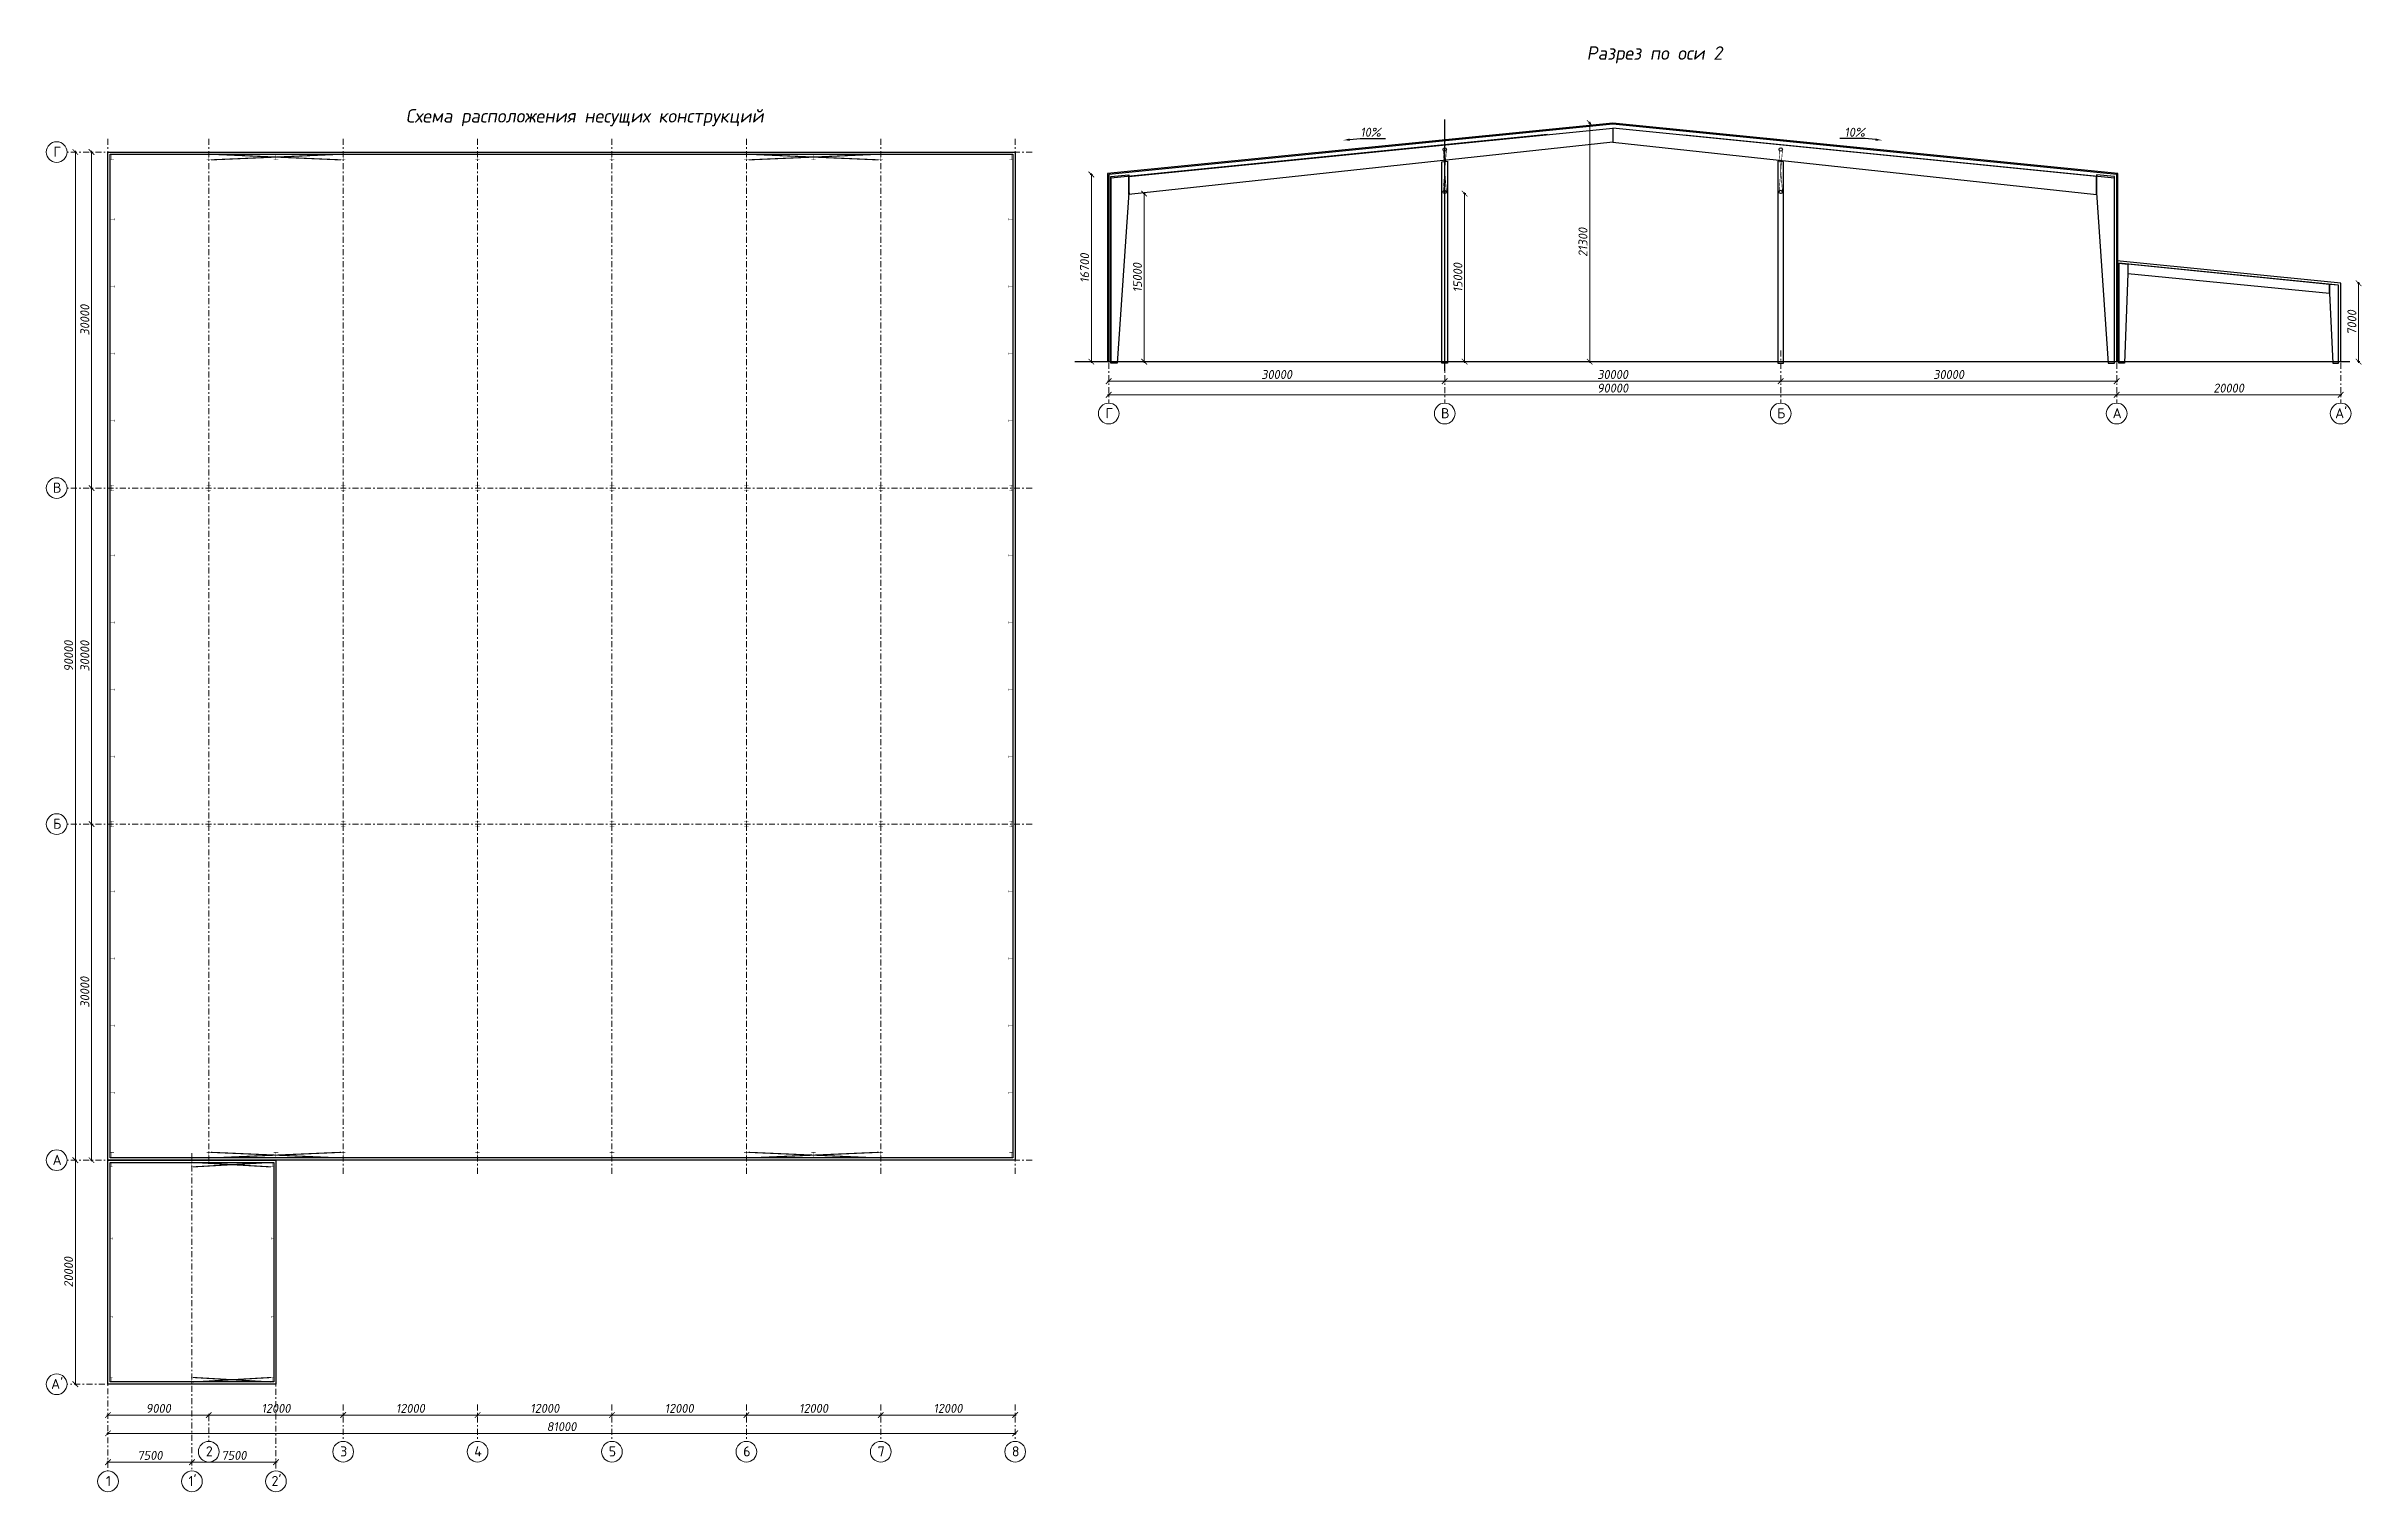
# Model space of a CAD drawing. Header units: millimetres. Extents: x -2648 to 2168491, y -277796 to 297800.
# Drawn here: x 626810 to 833546, y -54794 to 74238 of the extents above; entities that cross this region are included whole.
import ezdxf
from ezdxf import colors
from ezdxf.entities.mleader import LeaderData, LeaderLine
from ezdxf.enums import TextEntityAlignment as Align
from ezdxf.math import Vec2, Vec3

# ---------------------------------------------------------------- set-up
doc = ezdxf.new("R2010")
doc.units = ezdxf.units.MM
doc.linetypes.add('Штрихштриховая', pattern=[1093.611073, 529.166651, -211.666656, 141.111112, -211.666656])
doc.layers.get('0').update_dxf_attribs({"lineweight": 0})
doc.layers.get('Defpoints').update_dxf_attribs({"color": 252})
doc.layers.add('Axes', color=1, linetype='Continuous')
doc.layers.add('Text', color=7, linetype='Continuous')
for name, color, linetype, lineweight in [('Bracing', 6, 'Continuous', 0), ('Dimension', 162, 'Continuous', 25), ('я_12', 1, 'Continuous', 20)]:
    doc.layers.add(name, color=color, linetype=linetype, lineweight=lineweight)
doc.styles.add('Лена', font='isocpeur.ttf', dxfattribs={"oblique": 10})
doc.dimstyles.new('S-100', dxfattribs={"dimscale": 100, "dimtxt": 1, "dimasz": 1.5, "dimexe": 1, "dimexo": 1, "dimgap": 1, "dimtad": 1, "dimdec": 0, "dimzin": 0, "dimdsep": 46, "dimtxsty": 'Лена', "dimblk": 'ARCHTICK', "dimcen": 2, "dimdle": 1, "dimclrd": 256, "dimclre": 256, "dimclrt": 256, "dimadec": 0, "dimazin": 0, "dimtfac": 1, "dimtdec": 0, "dimtmove": 1, "dimatfit": 2, "dimfxl": 1, "dimtolj": 1, "dimtzin": 0, "dimlwd": 20, "dimlwe": 20, "dimarcsym": 0})

msp = doc.modelspace()

# ---------------------------------------------------------------- texts
at = {"layer": 'Axes', "style": 'Лена'}
for s, p in [('Г', (627778.8, 64381.1)), ('Г', (721713.5, 41036)), ('В', (751713.5, 41036)), ('Б', (781713.5, 41036)), ('А', (811713.5, 41036)), ("А'", (831713.5, 41036)), ('В', (627778.8, 34381.1)), ('Б', (627778.8, 4381.1)), ('А', (627778.8, -25618.9)), ("А'", (627778.8, -45618.9)), ('2', (641361.8, -51644.2)), ('3', (653361.8, -51644.2)), ('4', (665361.8, -51644.2)), ('5', (677361.8, -51644.2)), ('6', (689361.8, -51644.2)), ('7', (701361.8, -51644.2)), ('8', (713361.8, -51644.2)), ('1', (632361.8, -54289.7)), ("1'", (639861.8, -54289.7)), ("2'", (647361.8, -54289.7))]:
    msp.add_text(s, height=900, dxfattribs=at).set_placement(p, align=Align.CENTER)
at = {"layer": 'Text', "char_height": 1200, "attachment_point": 5, "style": 'Лена'}
for s, insert in [('Разрез по оси 2', (770406.7, 73474)), ('Схема расположения несущих конструкций', (674890.4, 67866.5))]:
    msp.add_mtext(s, dxfattribs=dict(at, insert=insert))

# ---------------------------------------------------------------- blocks, each defined once
blk = doc.blocks.new('_ArchTick')
at = {"color": 0, "linetype": 'ByBlock', "const_width": 0.15}
blk.add_lwpolyline([(-0.5, -0.5), (0.5, 0.5)], dxfattribs=at)
blk = doc.blocks.new('*D322')
at = {"layer": 'Defpoints', "color": 0, "lineweight": -2, "ltscale": 100, "transparency": 16777216}
for p in [(632317, -49412), (641317, -47956), (641317, -49412)]:
    blk.add_point(p, dxfattribs=at)
at = {"layer": 'Dimension', "lineweight": 20, "ltscale": 100, "transparency": 16777216}
for p, q in [((632217, -47956), (641417, -47956)), ((632317, -48056), (632317, -47856)), ((641317, -48056), (641317, -47856))]:
    blk.add_line(p, q, dxfattribs=at)
at = {"layer": 'Dimension', "lineweight": 20, "ltscale": 100, "transparency": 16777216, "xscale": 500, "yscale": 500, "zscale": 500, "rotation": 180}
blk.add_blockref('_ArchTick', (632317, -47956), dxfattribs=at)
at = {"layer": 'Dimension', "lineweight": 20, "ltscale": 100, "transparency": 16777216, "xscale": 500, "yscale": 500, "zscale": 500}
blk.add_blockref('_ArchTick', (641317, -47956), dxfattribs=at)
at = {"layer": 'Dimension', "lineweight": -2, "ltscale": 100, "transparency": 16777216, "insert": (636817, -47356), "char_height": 800, "attachment_point": 5, "style": 'Лена'}
blk.add_mtext('\\A1;9000', dxfattribs=at)
blk = doc.blocks.new('*D323')
at = {"layer": 'Defpoints', "color": 0, "lineweight": -2, "ltscale": 100, "transparency": 16777216}
for p in [(628658, 4800), (629467, -25200), (630849, -25200)]:
    blk.add_point(p, dxfattribs=at)
at = {"layer": 'Dimension', "lineweight": 20, "ltscale": 100, "transparency": 16777216}
for p, q in [((630749, 4800), (630949, 4800)), ((630849, 4900), (630849, -25300)), ((630749, -25200), (630949, -25200))]:
    blk.add_line(p, q, dxfattribs=at)
at = {"layer": 'Dimension', "lineweight": 20, "ltscale": 100, "transparency": 16777216, "xscale": 500, "yscale": 500, "zscale": 500}
for p, rotation in [((630849, 4800), 90), ((630849, -25200), 270)]:
    blk.add_blockref('_ArchTick', p, dxfattribs=dict(at, rotation=rotation))
at = {"layer": 'Dimension', "lineweight": -2, "ltscale": 100, "transparency": 16777216, "insert": (630249, -10200), "char_height": 800, "attachment_point": 5, "rotation": 90, "style": 'Лена'}
blk.add_mtext('\\A1;30000', dxfattribs=at)
blk = doc.blocks.new('*D324')
at = {"layer": 'Defpoints', "color": 0, "lineweight": -2, "ltscale": 100, "transparency": 16777216}
for p in [(632317, -49271), (713317, -49587), (713317, -50301)]:
    blk.add_point(p, dxfattribs=at)
at = {"layer": 'Dimension', "lineweight": 20, "ltscale": 100, "transparency": 16777216}
for p, q in [((632217, -49587), (713417, -49587)), ((632317, -49487), (632317, -49687)), ((713317, -49687), (713317, -49487))]:
    blk.add_line(p, q, dxfattribs=at)
at = {"layer": 'Dimension', "lineweight": 20, "ltscale": 100, "transparency": 16777216, "xscale": 500, "yscale": 500, "zscale": 500, "rotation": 180}
blk.add_blockref('_ArchTick', (632317, -49587), dxfattribs=at)
at = {"layer": 'Dimension', "lineweight": 20, "ltscale": 100, "transparency": 16777216, "xscale": 500, "yscale": 500, "zscale": 500}
blk.add_blockref('_ArchTick', (713317, -49587), dxfattribs=at)
at = {"layer": 'Dimension', "lineweight": -2, "ltscale": 100, "transparency": 16777216, "insert": (672817, -48987), "char_height": 800, "attachment_point": 5, "style": 'Лена'}
blk.add_mtext('\\A1;81000', dxfattribs=at)
blk = doc.blocks.new('*D325')
at = {"layer": 'Defpoints', "color": 0, "lineweight": -2, "ltscale": 100, "transparency": 16777216}
for p in [(628658, 64800), (629404, -25200), (629532, -25200)]:
    blk.add_point(p, dxfattribs=at)
at = {"layer": 'Dimension', "lineweight": 20, "ltscale": 100, "transparency": 16777216}
for p, q in [((629304, 64800), (629504, 64800)), ((629404, 64900), (629404, -25300)), ((629432, -25200), (629304, -25200))]:
    blk.add_line(p, q, dxfattribs=at)
at = {"layer": 'Dimension', "lineweight": 20, "ltscale": 100, "transparency": 16777216, "xscale": 500, "yscale": 500, "zscale": 500}
for p, rotation in [((629404, 64800), 90), ((629404, -25200), 270)]:
    blk.add_blockref('_ArchTick', p, dxfattribs=dict(at, rotation=rotation))
at = {"layer": 'Dimension', "lineweight": -2, "ltscale": 100, "transparency": 16777216, "insert": (628804, 19800), "char_height": 800, "attachment_point": 5, "rotation": 90, "style": 'Лена'}
blk.add_mtext('\\A1;90000', dxfattribs=at)
blk = doc.blocks.new('*D326')
at = {"layer": 'Defpoints', "color": 0, "lineweight": -2, "ltscale": 100, "transparency": 16777216}
for p in [(641317, -49412), (653317, -47956), (653317, -49412)]:
    blk.add_point(p, dxfattribs=at)
at = {"layer": 'Dimension', "lineweight": 20, "ltscale": 100, "transparency": 16777216}
for p, q in [((641217, -47956), (653417, -47956)), ((641317, -48056), (641317, -47856)), ((653317, -48056), (653317, -47856))]:
    blk.add_line(p, q, dxfattribs=at)
at = {"layer": 'Dimension', "lineweight": 20, "ltscale": 100, "transparency": 16777216, "xscale": 500, "yscale": 500, "zscale": 500, "rotation": 180}
blk.add_blockref('_ArchTick', (641317, -47956), dxfattribs=at)
at = {"layer": 'Dimension', "lineweight": 20, "ltscale": 100, "transparency": 16777216, "xscale": 500, "yscale": 500, "zscale": 500}
blk.add_blockref('_ArchTick', (653317, -47956), dxfattribs=at)
at = {"layer": 'Dimension', "lineweight": -2, "ltscale": 100, "transparency": 16777216, "insert": (647317, -47356), "char_height": 800, "attachment_point": 5, "style": 'Лена'}
blk.add_mtext('\\A1;12000', dxfattribs=at)
blk = doc.blocks.new('*D327')
at = {"layer": 'Defpoints', "color": 0, "lineweight": -2, "ltscale": 100, "transparency": 16777216}
for p in [(653317, -49412), (665317, -47956), (665317, -49412)]:
    blk.add_point(p, dxfattribs=at)
at = {"layer": 'Dimension', "lineweight": 20, "ltscale": 100, "transparency": 16777216}
for p, q in [((653217, -47956), (665417, -47956)), ((653317, -48056), (653317, -47856)), ((665317, -48056), (665317, -47856))]:
    blk.add_line(p, q, dxfattribs=at)
at = {"layer": 'Dimension', "lineweight": 20, "ltscale": 100, "transparency": 16777216, "xscale": 500, "yscale": 500, "zscale": 500, "rotation": 180}
blk.add_blockref('_ArchTick', (653317, -47956), dxfattribs=at)
at = {"layer": 'Dimension', "lineweight": 20, "ltscale": 100, "transparency": 16777216, "xscale": 500, "yscale": 500, "zscale": 500}
blk.add_blockref('_ArchTick', (665317, -47956), dxfattribs=at)
at = {"layer": 'Dimension', "lineweight": -2, "ltscale": 100, "transparency": 16777216, "insert": (659317, -47356), "char_height": 800, "attachment_point": 5, "style": 'Лена'}
blk.add_mtext('\\A1;12000', dxfattribs=at)
blk = doc.blocks.new('*D328')
at = {"layer": 'Defpoints', "color": 0, "lineweight": -2, "ltscale": 100, "transparency": 16777216}
for p in [(665317, -49412), (677317, -47956), (677317, -49412)]:
    blk.add_point(p, dxfattribs=at)
at = {"layer": 'Dimension', "lineweight": 20, "ltscale": 100, "transparency": 16777216}
for p, q in [((665217, -47956), (677417, -47956)), ((665317, -48056), (665317, -47856)), ((677317, -48056), (677317, -47856))]:
    blk.add_line(p, q, dxfattribs=at)
at = {"layer": 'Dimension', "lineweight": 20, "ltscale": 100, "transparency": 16777216, "xscale": 500, "yscale": 500, "zscale": 500, "rotation": 180}
blk.add_blockref('_ArchTick', (665317, -47956), dxfattribs=at)
at = {"layer": 'Dimension', "lineweight": 20, "ltscale": 100, "transparency": 16777216, "xscale": 500, "yscale": 500, "zscale": 500}
blk.add_blockref('_ArchTick', (677317, -47956), dxfattribs=at)
at = {"layer": 'Dimension', "lineweight": -2, "ltscale": 100, "transparency": 16777216, "insert": (671317, -47356), "char_height": 800, "attachment_point": 5, "style": 'Лена'}
blk.add_mtext('\\A1;12000', dxfattribs=at)
blk = doc.blocks.new('*D329')
at = {"layer": 'Defpoints', "color": 0, "lineweight": -2, "ltscale": 100, "transparency": 16777216}
for p in [(677317, -49412), (689317, -47956), (689317, -49412)]:
    blk.add_point(p, dxfattribs=at)
at = {"layer": 'Dimension', "lineweight": 20, "ltscale": 100, "transparency": 16777216}
for p, q in [((677217, -47956), (689417, -47956)), ((677317, -48056), (677317, -47856)), ((689317, -48056), (689317, -47856))]:
    blk.add_line(p, q, dxfattribs=at)
at = {"layer": 'Dimension', "lineweight": 20, "ltscale": 100, "transparency": 16777216, "xscale": 500, "yscale": 500, "zscale": 500, "rotation": 180}
blk.add_blockref('_ArchTick', (677317, -47956), dxfattribs=at)
at = {"layer": 'Dimension', "lineweight": 20, "ltscale": 100, "transparency": 16777216, "xscale": 500, "yscale": 500, "zscale": 500}
blk.add_blockref('_ArchTick', (689317, -47956), dxfattribs=at)
at = {"layer": 'Dimension', "lineweight": -2, "ltscale": 100, "transparency": 16777216, "insert": (683317, -47356), "char_height": 800, "attachment_point": 5, "style": 'Лена'}
blk.add_mtext('\\A1;12000', dxfattribs=at)
blk = doc.blocks.new('*D330')
at = {"layer": 'Defpoints', "color": 0, "lineweight": -2, "ltscale": 100, "transparency": 16777216}
for p in [(689317, -49412), (701317, -47956), (701317, -49412)]:
    blk.add_point(p, dxfattribs=at)
at = {"layer": 'Dimension', "lineweight": 20, "ltscale": 100, "transparency": 16777216}
for p, q in [((689217, -47956), (701417, -47956)), ((689317, -48056), (689317, -47856)), ((701317, -48056), (701317, -47856))]:
    blk.add_line(p, q, dxfattribs=at)
at = {"layer": 'Dimension', "lineweight": 20, "ltscale": 100, "transparency": 16777216, "xscale": 500, "yscale": 500, "zscale": 500, "rotation": 180}
blk.add_blockref('_ArchTick', (689317, -47956), dxfattribs=at)
at = {"layer": 'Dimension', "lineweight": 20, "ltscale": 100, "transparency": 16777216, "xscale": 500, "yscale": 500, "zscale": 500}
blk.add_blockref('_ArchTick', (701317, -47956), dxfattribs=at)
at = {"layer": 'Dimension', "lineweight": -2, "ltscale": 100, "transparency": 16777216, "insert": (695317, -47356), "char_height": 800, "attachment_point": 5, "style": 'Лена'}
blk.add_mtext('\\A1;12000', dxfattribs=at)
blk = doc.blocks.new('*D331')
at = {"layer": 'Defpoints', "color": 0, "lineweight": -2, "ltscale": 100, "transparency": 16777216}
for p in [(701317, -49412), (713317, -47956), (713317, -49412)]:
    blk.add_point(p, dxfattribs=at)
at = {"layer": 'Dimension', "lineweight": 20, "ltscale": 100, "transparency": 16777216}
for p, q in [((701217, -47956), (713417, -47956)), ((701317, -48056), (701317, -47856)), ((713317, -48056), (713317, -47856))]:
    blk.add_line(p, q, dxfattribs=at)
at = {"layer": 'Dimension', "lineweight": 20, "ltscale": 100, "transparency": 16777216, "xscale": 500, "yscale": 500, "zscale": 500, "rotation": 180}
blk.add_blockref('_ArchTick', (701317, -47956), dxfattribs=at)
at = {"layer": 'Dimension', "lineweight": 20, "ltscale": 100, "transparency": 16777216, "xscale": 500, "yscale": 500, "zscale": 500}
blk.add_blockref('_ArchTick', (713317, -47956), dxfattribs=at)
at = {"layer": 'Dimension', "lineweight": -2, "ltscale": 100, "transparency": 16777216, "insert": (707317, -47356), "char_height": 800, "attachment_point": 5, "style": 'Лена'}
blk.add_mtext('\\A1;12000', dxfattribs=at)
blk = doc.blocks.new('*D332')
at = {"layer": 'Defpoints', "color": 0, "lineweight": -2, "ltscale": 100, "transparency": 16777216}
for p in [(628658, 34800), (629467, 4800), (630849, 4800)]:
    blk.add_point(p, dxfattribs=at)
at = {"layer": 'Dimension', "lineweight": 20, "ltscale": 100, "transparency": 16777216}
for p, q in [((630749, 34800), (630949, 34800)), ((630849, 34900), (630849, 4700)), ((630749, 4800), (630949, 4800))]:
    blk.add_line(p, q, dxfattribs=at)
at = {"layer": 'Dimension', "lineweight": 20, "ltscale": 100, "transparency": 16777216, "xscale": 500, "yscale": 500, "zscale": 500}
for p, rotation in [((630849, 34800), 90), ((630849, 4800), 270)]:
    blk.add_blockref('_ArchTick', p, dxfattribs=dict(at, rotation=rotation))
at = {"layer": 'Dimension', "lineweight": -2, "ltscale": 100, "transparency": 16777216, "insert": (630249, 19800), "char_height": 800, "attachment_point": 5, "rotation": 90, "style": 'Лена'}
blk.add_mtext('\\A1;30000', dxfattribs=at)
blk = doc.blocks.new('*D333')
at = {"layer": 'Defpoints', "color": 0, "lineweight": -2, "ltscale": 100, "transparency": 16777216}
for p in [(628658, 64800), (629467, 34800), (630849, 34800)]:
    blk.add_point(p, dxfattribs=at)
at = {"layer": 'Dimension', "lineweight": 20, "ltscale": 100, "transparency": 16777216}
for p, q in [((630749, 64800), (630949, 64800)), ((630849, 64900), (630849, 34700)), ((630749, 34800), (630949, 34800))]:
    blk.add_line(p, q, dxfattribs=at)
at = {"layer": 'Dimension', "lineweight": 20, "ltscale": 100, "transparency": 16777216, "xscale": 500, "yscale": 500, "zscale": 500}
for p, rotation in [((630849, 64800), 90), ((630849, 34800), 270)]:
    blk.add_blockref('_ArchTick', p, dxfattribs=dict(at, rotation=rotation))
at = {"layer": 'Dimension', "lineweight": -2, "ltscale": 100, "transparency": 16777216, "insert": (630249, 49800), "char_height": 800, "attachment_point": 5, "rotation": 90, "style": 'Лена'}
blk.add_mtext('\\A1;30000', dxfattribs=at)
blk = doc.blocks.new('*D338')
at = {"layer": 'Defpoints', "color": 0, "lineweight": -2, "ltscale": 100, "transparency": 16777216}
for p in [(632317, -52946), (639817, -52154), (639817, -52946)]:
    blk.add_point(p, dxfattribs=at)
at = {"layer": 'Dimension', "lineweight": 20, "ltscale": 100, "transparency": 16777216}
for p, q in [((632217, -52154), (639917, -52154)), ((632317, -52254), (632317, -52054)), ((639817, -52254), (639817, -52054))]:
    blk.add_line(p, q, dxfattribs=at)
at = {"layer": 'Dimension', "lineweight": 20, "ltscale": 100, "transparency": 16777216, "xscale": 500, "yscale": 500, "zscale": 500, "rotation": 180}
blk.add_blockref('_ArchTick', (632317, -52154), dxfattribs=at)
at = {"layer": 'Dimension', "lineweight": 20, "ltscale": 100, "transparency": 16777216, "xscale": 500, "yscale": 500, "zscale": 500}
blk.add_blockref('_ArchTick', (639817, -52154), dxfattribs=at)
at = {"layer": 'Dimension', "lineweight": -2, "ltscale": 100, "transparency": 16777216, "insert": (636067, -51554), "char_height": 800, "attachment_point": 5, "style": 'Лена'}
blk.add_mtext('\\A1;7500', dxfattribs=at)
blk = doc.blocks.new('*D339')
at = {"layer": 'Defpoints', "color": 0, "lineweight": -2, "ltscale": 100, "transparency": 16777216}
for p in [(639817, -52946), (647317, -52154), (647317, -52946)]:
    blk.add_point(p, dxfattribs=at)
at = {"layer": 'Dimension', "lineweight": 20, "ltscale": 100, "transparency": 16777216}
for p, q in [((639717, -52154), (647417, -52154)), ((639817, -52254), (639817, -52054)), ((647317, -52254), (647317, -52054))]:
    blk.add_line(p, q, dxfattribs=at)
at = {"layer": 'Dimension', "lineweight": 20, "ltscale": 100, "transparency": 16777216, "xscale": 500, "yscale": 500, "zscale": 500, "rotation": 180}
blk.add_blockref('_ArchTick', (639817, -52154), dxfattribs=at)
at = {"layer": 'Dimension', "lineweight": 20, "ltscale": 100, "transparency": 16777216, "xscale": 500, "yscale": 500, "zscale": 500}
blk.add_blockref('_ArchTick', (647317, -52154), dxfattribs=at)
at = {"layer": 'Dimension', "lineweight": -2, "ltscale": 100, "transparency": 16777216, "insert": (643567, -51554), "char_height": 800, "attachment_point": 5, "style": 'Лена'}
blk.add_mtext('\\A1;7500', dxfattribs=at)
blk = doc.blocks.new('*D340')
at = {"layer": 'Defpoints', "color": 0, "lineweight": -2, "ltscale": 100, "transparency": 16777216}
for p in [(628658, -25200), (629404, -25200), (628658, -45200)]:
    blk.add_point(p, dxfattribs=at)
at = {"layer": 'Dimension', "lineweight": 20, "ltscale": 100, "transparency": 16777216}
for p, q in [((629304, -25200), (629504, -25200)), ((629404, -45300), (629404, -25100)), ((629304, -45200), (629504, -45200))]:
    blk.add_line(p, q, dxfattribs=at)
at = {"layer": 'Dimension', "lineweight": 20, "ltscale": 100, "transparency": 16777216, "xscale": 500, "yscale": 500, "zscale": 500}
for p, rotation in [((629404, -25200), 90), ((629404, -45200), 270)]:
    blk.add_blockref('_ArchTick', p, dxfattribs=dict(at, rotation=rotation))
at = {"layer": 'Dimension', "lineweight": -2, "ltscale": 100, "transparency": 16777216, "insert": (628804, -35200), "char_height": 800, "attachment_point": 5, "rotation": 90, "style": 'Лена'}
blk.add_mtext('\\A1;20000', dxfattribs=at)
blk = doc.blocks.new('*D334')
at = {"layer": 'Defpoints', "color": 0, "lineweight": -2, "ltscale": 100, "transparency": 16777216}
for p in [(811669, 44341), (781669, 42379), (811669, 42379)]:
    blk.add_point(p, dxfattribs=at)
at = {"layer": 'Dimension', "lineweight": 20, "ltscale": 100, "transparency": 16777216}
for p, q in [((781569, 44341), (811769, 44341)), ((781669, 44241), (781669, 44441)), ((811669, 44241), (811669, 44441))]:
    blk.add_line(p, q, dxfattribs=at)
at = {"layer": 'Dimension', "lineweight": 20, "ltscale": 100, "transparency": 16777216, "xscale": 500, "yscale": 500, "zscale": 500, "rotation": 180}
blk.add_blockref('_ArchTick', (781669, 44341), dxfattribs=at)
at = {"layer": 'Dimension', "lineweight": 20, "ltscale": 100, "transparency": 16777216, "xscale": 500, "yscale": 500, "zscale": 500}
blk.add_blockref('_ArchTick', (811669, 44341), dxfattribs=at)
at = {"layer": 'Dimension', "lineweight": -2, "ltscale": 100, "transparency": 16777216, "insert": (796669, 44941), "char_height": 800, "attachment_point": 5, "style": 'Лена'}
blk.add_mtext('\\A1;30000', dxfattribs=at)
blk = doc.blocks.new('*D335')
at = {"layer": 'Defpoints', "color": 0, "lineweight": -2, "ltscale": 100, "transparency": 16777216}
for p in [(721669, 42379), (811669, 43125), (811669, 42379)]:
    blk.add_point(p, dxfattribs=at)
at = {"layer": 'Dimension', "lineweight": 20, "ltscale": 100, "transparency": 16777216}
for p, q in [((721569, 43125), (811769, 43125)), ((721669, 43025), (721669, 43225)), ((811669, 43025), (811669, 43225))]:
    blk.add_line(p, q, dxfattribs=at)
at = {"layer": 'Dimension', "lineweight": 20, "ltscale": 100, "transparency": 16777216, "xscale": 500, "yscale": 500, "zscale": 500, "rotation": 180}
blk.add_blockref('_ArchTick', (721669, 43125), dxfattribs=at)
at = {"layer": 'Dimension', "lineweight": 20, "ltscale": 100, "transparency": 16777216, "xscale": 500, "yscale": 500, "zscale": 500}
blk.add_blockref('_ArchTick', (811669, 43125), dxfattribs=at)
at = {"layer": 'Dimension', "lineweight": -2, "ltscale": 100, "transparency": 16777216, "insert": (766669, 43725), "char_height": 800, "attachment_point": 5, "style": 'Лена'}
blk.add_mtext('\\A1;90000', dxfattribs=at)
blk = doc.blocks.new('*D336')
at = {"layer": 'Defpoints', "color": 0, "lineweight": -2, "ltscale": 100, "transparency": 16777216}
for p in [(781669, 44341), (751669, 42379), (781669, 42379)]:
    blk.add_point(p, dxfattribs=at)
at = {"layer": 'Dimension', "lineweight": 20, "ltscale": 100, "transparency": 16777216}
for p, q in [((751569, 44341), (781769, 44341)), ((751669, 44241), (751669, 44441)), ((781669, 44241), (781669, 44441))]:
    blk.add_line(p, q, dxfattribs=at)
at = {"layer": 'Dimension', "lineweight": 20, "ltscale": 100, "transparency": 16777216, "xscale": 500, "yscale": 500, "zscale": 500, "rotation": 180}
blk.add_blockref('_ArchTick', (751669, 44341), dxfattribs=at)
at = {"layer": 'Dimension', "lineweight": 20, "ltscale": 100, "transparency": 16777216, "xscale": 500, "yscale": 500, "zscale": 500}
blk.add_blockref('_ArchTick', (781669, 44341), dxfattribs=at)
at = {"layer": 'Dimension', "lineweight": -2, "ltscale": 100, "transparency": 16777216, "insert": (766669, 44941), "char_height": 800, "attachment_point": 5, "style": 'Лена'}
blk.add_mtext('\\A1;30000', dxfattribs=at)
blk = doc.blocks.new('*D337')
at = {"layer": 'Defpoints', "color": 0, "lineweight": -2, "ltscale": 100, "transparency": 16777216}
for p in [(751669, 44341), (721669, 42379), (751669, 42379)]:
    blk.add_point(p, dxfattribs=at)
at = {"layer": 'Dimension', "lineweight": 20, "ltscale": 100, "transparency": 16777216}
for p, q in [((721569, 44341), (751769, 44341)), ((721669, 44241), (721669, 44441)), ((751669, 44241), (751669, 44441))]:
    blk.add_line(p, q, dxfattribs=at)
at = {"layer": 'Dimension', "lineweight": 20, "ltscale": 100, "transparency": 16777216, "xscale": 500, "yscale": 500, "zscale": 500, "rotation": 180}
blk.add_blockref('_ArchTick', (721669, 44341), dxfattribs=at)
at = {"layer": 'Dimension', "lineweight": 20, "ltscale": 100, "transparency": 16777216, "xscale": 500, "yscale": 500, "zscale": 500}
blk.add_blockref('_ArchTick', (751669, 44341), dxfattribs=at)
at = {"layer": 'Dimension', "lineweight": -2, "ltscale": 100, "transparency": 16777216, "insert": (736669, 44941), "char_height": 800, "attachment_point": 5, "style": 'Лена'}
blk.add_mtext('\\A1;30000', dxfattribs=at)
blk = doc.blocks.new('*D341')
at = {"layer": 'Defpoints', "color": 0, "lineweight": -2, "ltscale": 100, "transparency": 16777216}
for p in [(811669, 43125), (811669, 42379), (831669, 42379)]:
    blk.add_point(p, dxfattribs=at)
at = {"layer": 'Dimension', "lineweight": 20, "ltscale": 100, "transparency": 16777216}
for p, q in [((831769, 43125), (811569, 43125)), ((811669, 43025), (811669, 43225)), ((831669, 43025), (831669, 43225))]:
    blk.add_line(p, q, dxfattribs=at)
at = {"layer": 'Dimension', "lineweight": 20, "ltscale": 100, "transparency": 16777216, "xscale": 500, "yscale": 500, "zscale": 500, "rotation": 180}
blk.add_blockref('_ArchTick', (811669, 43125), dxfattribs=at)
at = {"layer": 'Dimension', "lineweight": 20, "ltscale": 100, "transparency": 16777216, "xscale": 500, "yscale": 500, "zscale": 500}
blk.add_blockref('_ArchTick', (831669, 43125), dxfattribs=at)
at = {"layer": 'Dimension', "lineweight": -2, "ltscale": 100, "transparency": 16777216, "insert": (821669, 43725), "char_height": 800, "attachment_point": 5, "style": 'Лена'}
blk.add_mtext('\\A1;20000', dxfattribs=at)
blk = doc.blocks.new('*D342')
at = {"layer": 'Defpoints', "color": 0, "lineweight": -2, "ltscale": 100, "transparency": 16777216}
for p in [(831669, 53089), (831669, 46089), (833270, 46089)]:
    blk.add_point(p, dxfattribs=at)
at = {"layer": 'Dimension', "lineweight": 20, "ltscale": 100, "transparency": 16777216}
for p, q in [((833170, 53089), (833370, 53089)), ((833270, 53189), (833270, 45989)), ((833170, 46089), (833370, 46089))]:
    blk.add_line(p, q, dxfattribs=at)
at = {"layer": 'Dimension', "lineweight": 20, "ltscale": 100, "transparency": 16777216, "xscale": 500, "yscale": 500, "zscale": 500}
for p, rotation in [((833270, 53089), 90), ((833270, 46089), 270)]:
    blk.add_blockref('_ArchTick', p, dxfattribs=dict(at, rotation=rotation))
at = {"layer": 'Dimension', "lineweight": -2, "ltscale": 100, "transparency": 16777216, "insert": (832670, 49589), "char_height": 800, "attachment_point": 5, "rotation": 90, "style": 'Лена'}
blk.add_mtext('\\A1;7000', dxfattribs=at)
blk = doc.blocks.new('*D343')
at = {"layer": 'Defpoints', "color": 0, "lineweight": -2, "ltscale": 100, "transparency": 16777216}
for p in [(723534, 61089), (724832, 61089), (723835, 46089)]:
    blk.add_point(p, dxfattribs=at)
at = {"layer": 'Dimension', "lineweight": 20, "ltscale": 100, "transparency": 16777216}
for p, q in [((724732, 61089), (724932, 61089)), ((724832, 45989), (724832, 61189)), ((724732, 46089), (724932, 46089))]:
    blk.add_line(p, q, dxfattribs=at)
at = {"layer": 'Dimension', "lineweight": 20, "ltscale": 100, "transparency": 16777216, "xscale": 500, "yscale": 500, "zscale": 500}
for p, rotation in [((724832, 61089), 90), ((724832, 46089), 270)]:
    blk.add_blockref('_ArchTick', p, dxfattribs=dict(at, rotation=rotation))
at = {"layer": 'Dimension', "lineweight": -2, "ltscale": 100, "transparency": 16777216, "insert": (724232, 53589), "char_height": 800, "attachment_point": 5, "rotation": 90, "style": 'Лена'}
blk.add_mtext('\\A1;15000', dxfattribs=at)
blk = doc.blocks.new('*D344')
at = {"layer": 'Defpoints', "color": 0, "lineweight": -2, "ltscale": 100, "transparency": 16777216}
for p in [(751663, 61089), (753449, 61089), (753913, 46089)]:
    blk.add_point(p, dxfattribs=at)
at = {"layer": 'Dimension', "lineweight": 20, "ltscale": 100, "transparency": 16777216}
for p, q in [((753349, 61089), (753549, 61089)), ((753449, 45989), (753449, 61189)), ((753549, 46089), (753349, 46089))]:
    blk.add_line(p, q, dxfattribs=at)
at = {"layer": 'Dimension', "lineweight": 20, "ltscale": 100, "transparency": 16777216, "xscale": 500, "yscale": 500, "zscale": 500}
for p, rotation in [((753449, 61089), 90), ((753449, 46089), 270)]:
    blk.add_blockref('_ArchTick', p, dxfattribs=dict(at, rotation=rotation))
at = {"layer": 'Dimension', "lineweight": -2, "ltscale": 100, "transparency": 16777216, "insert": (752849, 53589), "char_height": 800, "attachment_point": 5, "rotation": 90, "style": 'Лена'}
blk.add_mtext('\\A1;15000', dxfattribs=at)
blk = doc.blocks.new('*D345')
at = {"layer": 'Defpoints', "color": 0, "lineweight": -2, "ltscale": 100, "transparency": 16777216}
for p in [(720121, 62789), (721669, 62789), (720172, 46089)]:
    blk.add_point(p, dxfattribs=at)
at = {"layer": 'Dimension', "lineweight": 20, "ltscale": 100, "transparency": 16777216}
for p, q in [((720221, 62789), (720021, 62789)), ((720121, 45989), (720121, 62889)), ((720121, 46089), (720021, 46089))]:
    blk.add_line(p, q, dxfattribs=at)
at = {"layer": 'Dimension', "lineweight": 20, "ltscale": 100, "transparency": 16777216, "xscale": 500, "yscale": 500, "zscale": 500}
for p, rotation in [((720121, 62789), 90), ((720121, 46089), 270)]:
    blk.add_blockref('_ArchTick', p, dxfattribs=dict(at, rotation=rotation))
at = {"layer": 'Dimension', "lineweight": -2, "ltscale": 100, "transparency": 16777216, "insert": (719521, 54439), "char_height": 800, "attachment_point": 5, "rotation": 90, "style": 'Лена'}
blk.add_mtext('\\A1;16700', dxfattribs=at)
blk = doc.blocks.new('*D346')
at = {"layer": 'Defpoints', "color": 0, "lineweight": -2, "ltscale": 100, "transparency": 16777216}
for p in [(764614, 67390), (766669, 67390), (765977, 46089)]:
    blk.add_point(p, dxfattribs=at)
at = {"layer": 'Dimension', "lineweight": 20, "ltscale": 100, "transparency": 16777216}
for p, q in [((764714, 67390), (764514, 67390)), ((764614, 45989), (764614, 67490)), ((764714, 46089), (764514, 46089))]:
    blk.add_line(p, q, dxfattribs=at)
at = {"layer": 'Dimension', "lineweight": 20, "ltscale": 100, "transparency": 16777216, "xscale": 500, "yscale": 500, "zscale": 500}
for p, rotation in [((764614, 67390), 90), ((764614, 46089), 270)]:
    blk.add_blockref('_ArchTick', p, dxfattribs=dict(at, rotation=rotation))
at = {"layer": 'Dimension', "lineweight": -2, "ltscale": 100, "transparency": 16777216, "insert": (764014, 56740), "char_height": 800, "attachment_point": 5, "rotation": 90, "style": 'Лена'}
blk.add_mtext('\\A1;21300', dxfattribs=at)

# ---------------------------------------------------------------- dimensions: what is measured, and where the dimension line sits
at = {"layer": 'Dimension', "color": 1, "lineweight": -2, "ltscale": 100}
for base, p1, p2, angle, picture, middle in [((764613.7227, 67389.7959), (765977.0527, 46089.2971), (766669.0608, 67389.7959), 90, '*D346', (764013.7227, 56739.5465)), ((629404.2, -25199.6), (628658.4, 64800.4), (629531.5, -25199.6), 90, '*D325', (628804.2, 19800.4)), ((630849, 34800.4), (628658.4, 64800.4), (629466.9, 34800.4), 90, '*D333', (630249, 49800.4)), ((720120.8, 62789.3), (720172.1, 46089.3), (721669.1, 62789.3), 90, '*D345', (719520.8, 54439.3)), ((724831.6, 61089.3), (723834.7, 46089.3), (723533.7, 61089.3), 90, '*D343', (724231.6, 53589.3)), ((753449.3, 61089.3), (753912.8, 46089.3), (751662.9, 61089.3), 90, '*D344', (752849.3, 53589.3)), ((833269.6, 46089.3), (831669.1, 53089.3), (831669.1, 46089.3), 90, '*D342', (832669.6, 49589.3)), ((751669.1, 44340.8), (721669.1, 42379.4), (751669.1, 42379.4), 180, '*D337', (736669.1, 44940.8)), ((811669.1, 43125.2), (721669.1, 42379.4), (811669.1, 42379.4), 180, '*D335', (766669.1, 43725.2)), ((781669.1, 44340.8), (751669.1, 42379.4), (781669.1, 42379.4), 180, '*D336', (766669.1, 44940.8)), ((811669.1, 44340.8), (781669.1, 42379.4), (811669.1, 42379.4), 180, '*D334', (796669.1, 44940.8)), ((811669.1, 43125.2), (831669.1, 42379.4), (811669.1, 42379.4), 180, '*D341', (821669.1, 43725.2)), ((630849, 4800.4), (628658.4, 34800.4), (629466.9, 4800.4), 90, '*D332', (630249, 19800.4)), ((630849, -25199.6), (628658.4, 4800.4), (629466.9, -25199.6), 90, '*D323', (630249, -10199.6)), ((629404.2, -25199.6), (628658.4, -45199.6), (628658.4, -25199.6), 90, '*D340', (628804.2, -35199.6))]:
    dim = msp.add_linear_dim(base=base, p1=p1, p2=p2, angle=angle, dimstyle='S-100', override={"dimtxt": 8, "dimasz": 5, "dimgap": 2, "dimtxsty": 'Лена', "dimatfit": 3, "dimfxlon": 1}, dxfattribs=at)
    dim.commit()
    dim.dimension.update_dxf_attribs({"geometry": picture, "text_midpoint": middle})
for base, p1, p2, picture, middle in [((641317.4, -47956.4), (632317.4, -49411.7), (641317.4, -49411.7), '*D322', (636817.4, -47356.4)), ((653317.4, -47956.4), (641317.4, -49411.7), (653317.4, -49411.7), '*D326', (647317.4, -47356.4)), ((665317.4, -47956.4), (653317.4, -49411.7), (665317.4, -49411.7), '*D327', (659317.4, -47356.4)), ((677317.4, -47956.4), (665317.4, -49411.7), (677317.4, -49411.7), '*D328', (671317.4, -47356.4)), ((689317.4, -47956.4), (677317.4, -49411.7), (689317.4, -49411.7), '*D329', (683317.4, -47356.4)), ((701317.4, -47956.4), (689317.4, -49411.7), (701317.4, -49411.7), '*D330', (695317.4, -47356.4)), ((713317.4, -47956.4), (701317.4, -49411.7), (713317.4, -49411.7), '*D331', (707317.4, -47356.4)), ((713317.4, -49586.6), (632317.4, -49271), (713317.4, -50300.9), '*D324', (672817.4, -48986.6)), ((639817.4, -52153.6), (632317.4, -52946.4), (639817.4, -52946.4), '*D338', (636067.4, -51553.6)), ((647317.4, -52153.6), (639817.4, -52946.4), (647317.4, -52946.4), '*D339', (643567.4, -51553.6))]:
    dim = msp.add_linear_dim(base=base, p1=p1, p2=p2, dimstyle='S-100', override={"dimtxt": 8, "dimasz": 5, "dimgap": 2, "dimtxsty": 'Лена', "dimatfit": 3, "dimfxlon": 1}, dxfattribs=at)
    dim.commit()
    dim.dimension.update_dxf_attribs({"geometry": picture, "text_midpoint": middle})

# ---------------------------------------------------------------- linework, layer by layer
at = {"lineweight": -2, "ltscale": 100}
for p, q in [((751669.1, 45260.5), (751669.1, 67711)), ((723560, 61089.3), (723507.4, 61089.3)), ((751715.5, 61089.3), (751662.9, 61089.3)), ((781715.5, 61089.3), (781662.9, 61089.3)), ((718638.6, 46089.3), (832489.8, 46089.3))]:
    msp.add_line(p, q, dxfattribs=at)
for points in [[(766669.1, 67389.8), (721569.1, 62879.8), (721569.1, 46089.3), (767617.6, 46089.3)], [(766669.1, 67289.3), (721669.1, 62789.3), (721669.1, 46089.3), (767617.6, 46089.3)], [(760861.4, 66356.8), (721869.1, 62457.6), (721869.1, 46089.3), (767617.6, 46089.3)], [(778615.9, 46089.3), (811769.1, 46089.3), (811769.1, 62879.8), (766669.1, 67389.8)], [(778615.9, 46089.3), (811669.1, 46089.3), (811669.1, 62789.3), (766669.1, 67289.3)], [(778615.9, 46089.3), (811469.1, 46089.3), (811469.1, 62457.6), (773062.3, 66298.2)], [(831669.1, 46089.3), (831669.1, 53089.3), (811669.1, 55089.3), (811669.1, 46089.3)], [(831469.1, 46089.3), (831469.1, 52908.3), (811869.1, 54868.3), (811869.1, 46089.3)]]:
    msp.add_lwpolyline(points, dxfattribs=at)
for points in [[(723469.1, 62617.6), (766669.1, 66937.6), (766669.1, 65681.4), (723469.1, 61017.6)], [(809869.1, 62617.6), (766669.1, 66937.6), (766669.1, 65681.4), (809869.1, 61017.6)], [(632317.4, 64800.4), (713317.4, 64800.4), (713317.4, -25199.6), (632317.4, -25199.6)], [(632517.4, 64600.4), (713117.4, 64600.4), (713117.4, -24999.6), (632517.4, -24999.6)], [(721869.1, 62607.6), (723469.1, 62767.6), (723469.1, 61167.6), (722419.1, 45939.3), (721869.1, 45939.3)], [(751424.1, 63921), (751914.1, 63975), (751914.1, 45939.3), (751424.1, 45939.3)], [(781914.1, 63921), (781424.1, 63975), (781424.1, 45939.3), (781914.1, 45939.3)], [(811469.1, 62607.6), (809869.1, 62767.6), (809869.1, 61167.6), (810919.1, 45939.3), (811469.1, 45939.3)], [(811869.1, 54868.3), (812669.2, 54788.3), (812669.7, 53946.5), (812379.3, 45939.3), (811869.1, 45939.3)], [(830669.1, 52987.6), (812669.2, 54787.5), (812669.7, 53963.3), (830668.4, 52188.7)], [(831469.1, 52907.6), (830669.1, 52987.6), (830668.4, 52188.7), (830958.9, 45939.3), (831469.1, 45939.3)], [(632317.4, -25199.6), (647317.4, -25199.6), (647317.4, -45199.6), (632317.4, -45199.6)], [(632517.4, -25399.6), (647117.4, -25399.6), (647117.4, -44999.6), (632517.4, -44999.6)]]:
    msp.add_lwpolyline(points, close=True, dxfattribs=at)
at = {"lineweight": -2, "ltscale": 100, "const_width": 30}
for points in [[(632447.4, 64600.4), (632847.4, 64600.4)], [(632447.4, 64100.4), (632847.4, 64100.4)], [(632647.4, 64600.4), (632647.4, 64100.4)], [(641117.4, 64600.4), (641517.4, 64600.4)], [(641117.4, 64100.4), (641517.4, 64100.4)], [(641317.4, 64600.4), (641317.4, 64100.4)], [(647117.4, 64600.4), (647517.4, 64600.4)], [(647117.4, 64100.4), (647517.4, 64100.4)], [(647317.4, 64600.4), (647317.4, 64100.4)], [(653117.4, 64600.4), (653517.4, 64600.4)], [(653117.4, 64100.4), (653517.4, 64100.4)], [(653317.4, 64600.4), (653317.4, 64100.4)], [(665117.4, 64600.4), (665517.4, 64600.4)], [(665117.4, 64100.4), (665517.4, 64100.4)], [(665317.4, 64600.4), (665317.4, 64100.4)], [(677117.4, 64600.4), (677517.4, 64600.4)], [(677117.4, 64100.4), (677517.4, 64100.4)], [(677317.4, 64600.4), (677317.4, 64100.4)], [(689117.4, 64600.4), (689517.4, 64600.4)], [(689117.4, 64100.4), (689517.4, 64100.4)], [(689317.4, 64600.4), (689317.4, 64100.4)], [(695117.4, 64600.4), (695517.4, 64600.4)], [(695117.4, 64100.4), (695517.4, 64100.4)], [(695317.4, 64600.4), (695317.4, 64100.4)], [(701117.4, 64600.4), (701517.4, 64600.4)], [(701117.4, 64100.4), (701517.4, 64100.4)], [(701317.4, 64600.4), (701317.4, 64100.4)], [(712787.4, 64600.4), (713187.4, 64600.4)], [(712787.4, 64100.4), (713187.4, 64100.4)], [(712987.4, 64600.4), (712987.4, 64100.4)], [(632517.4, 58900.4), (632517.4, 58700.4)], [(632517.4, 58800.4), (632917.4, 58800.4)], [(632917.4, 58900.4), (632917.4, 58700.4)], [(712717.4, 58900.4), (712717.4, 58700.4)], [(712717.4, 58800.4), (713117.4, 58800.4)], [(713117.4, 58900.4), (713117.4, 58700.4)], [(632517.4, 52900.4), (632517.4, 52700.4)], [(632517.4, 52800.4), (632917.4, 52800.4)], [(632917.4, 52900.4), (632917.4, 52700.4)], [(712717.4, 52900.4), (712717.4, 52700.4)], [(712717.4, 52800.4), (713117.4, 52800.4)], [(713117.4, 52900.4), (713117.4, 52700.4)], [(632517.4, 46900.4), (632517.4, 46700.4)], [(632517.4, 46800.4), (632917.4, 46800.4)], [(632917.4, 46900.4), (632917.4, 46700.4)], [(712717.4, 46900.4), (712717.4, 46700.4)], [(712717.4, 46800.4), (713117.4, 46800.4)], [(713117.4, 46900.4), (713117.4, 46700.4)], [(632517.4, 40900.4), (632517.4, 40700.4)], [(632517.4, 40800.4), (632917.4, 40800.4)], [(632917.4, 40900.4), (632917.4, 40700.4)], [(712717.4, 40900.4), (712717.4, 40700.4)], [(712717.4, 40800.4), (713117.4, 40800.4)], [(713117.4, 40900.4), (713117.4, 40700.4)], [(632447.4, 35050.4), (632847.4, 35050.4)], [(632447.4, 34550.4), (632847.4, 34550.4)], [(632647.4, 35050.4), (632647.4, 34550.4)], [(641117.4, 35050.4), (641517.4, 35050.4)], [(641117.4, 34550.4), (641517.4, 34550.4)], [(641317.4, 35050.4), (641317.4, 34550.4)], [(653117.4, 35050.4), (653517.4, 35050.4)], [(653117.4, 34550.4), (653517.4, 34550.4)], [(653317.4, 35050.4), (653317.4, 34550.4)], [(665117.4, 35050.4), (665517.4, 35050.4)], [(665117.4, 34550.4), (665517.4, 34550.4)], [(665317.4, 35050.4), (665317.4, 34550.4)], [(677117.4, 35050.4), (677517.4, 35050.4)], [(677117.4, 34550.4), (677517.4, 34550.4)], [(677317.4, 35050.4), (677317.4, 34550.4)], [(689117.4, 35050.4), (689517.4, 35050.4)], [(689117.4, 34550.4), (689517.4, 34550.4)], [(689317.4, 35050.4), (689317.4, 34550.4)], [(701117.4, 35050.4), (701517.4, 35050.4)], [(701117.4, 34550.4), (701517.4, 34550.4)], [(701317.4, 35050.4), (701317.4, 34550.4)], [(712787.4, 35050.4), (713187.4, 35050.4)], [(712787.4, 34550.4), (713187.4, 34550.4)], [(712987.4, 35050.4), (712987.4, 34550.4)], [(632517.4, 28900.4), (632517.4, 28700.4)], [(632517.4, 28800.4), (632917.4, 28800.4)], [(632917.4, 28900.4), (632917.4, 28700.4)], [(712717.4, 28900.4), (712717.4, 28700.4)], [(712717.4, 28800.4), (713117.4, 28800.4)], [(713117.4, 28900.4), (713117.4, 28700.4)], [(632517.4, 22900.4), (632517.4, 22700.4)], [(632517.4, 22800.4), (632917.4, 22800.4)], [(632917.4, 22900.4), (632917.4, 22700.4)], [(712717.4, 22900.4), (712717.4, 22700.4)], [(712717.4, 22800.4), (713117.4, 22800.4)], [(713117.4, 22900.4), (713117.4, 22700.4)], [(632517.4, 16900.4), (632517.4, 16700.4)], [(632517.4, 16800.4), (632917.4, 16800.4)], [(632917.4, 16900.4), (632917.4, 16700.4)], [(712717.4, 16900.4), (712717.4, 16700.4)], [(712717.4, 16800.4), (713117.4, 16800.4)], [(713117.4, 16900.4), (713117.4, 16700.4)], [(632517.4, 10900.4), (632517.4, 10700.4)], [(632517.4, 10800.4), (632917.4, 10800.4)], [(632917.4, 10900.4), (632917.4, 10700.4)], [(712717.4, 10900.4), (712717.4, 10700.4)], [(712717.4, 10800.4), (713117.4, 10800.4)], [(713117.4, 10900.4), (713117.4, 10700.4)], [(632447.4, 5050.4), (632847.4, 5050.4)], [(632447.4, 4550.4), (632847.4, 4550.4)], [(632647.4, 5050.4), (632647.4, 4550.4)], [(641117.4, 5050.4), (641517.4, 5050.4)], [(641117.4, 4550.4), (641517.4, 4550.4)], [(641317.4, 5050.4), (641317.4, 4550.4)], [(653117.4, 5050.4), (653517.4, 5050.4)], [(653117.4, 4550.4), (653517.4, 4550.4)], [(653317.4, 5050.4), (653317.4, 4550.4)], [(665117.4, 5050.4), (665517.4, 5050.4)], [(665117.4, 4550.4), (665517.4, 4550.4)], [(665317.4, 5050.4), (665317.4, 4550.4)], [(677117.4, 5050.4), (677517.4, 5050.4)], [(677117.4, 4550.4), (677517.4, 4550.4)], [(677317.4, 5050.4), (677317.4, 4550.4)], [(689117.4, 5050.4), (689517.4, 5050.4)], [(689117.4, 4550.4), (689517.4, 4550.4)], [(689317.4, 5050.4), (689317.4, 4550.4)], [(701117.4, 5050.4), (701517.4, 5050.4)], [(701117.4, 4550.4), (701517.4, 4550.4)], [(701317.4, 5050.4), (701317.4, 4550.4)], [(712787.4, 5050.4), (713187.4, 5050.4)], [(712787.4, 4550.4), (713187.4, 4550.4)], [(712987.4, 5050.4), (712987.4, 4550.4)], [(632517.4, -1099.6), (632517.4, -1299.6)], [(632517.4, -1199.6), (632917.4, -1199.6)], [(632917.4, -1099.6), (632917.4, -1299.6)], [(712717.4, -1099.6), (712717.4, -1299.6)], [(712717.4, -1199.6), (713117.4, -1199.6)], [(713117.4, -1099.6), (713117.4, -1299.6)], [(632517.4, -7099.6), (632517.4, -7299.6)], [(632517.4, -7199.6), (632917.4, -7199.6)], [(632917.4, -7099.6), (632917.4, -7299.6)], [(712717.4, -7099.6), (712717.4, -7299.6)], [(712717.4, -7199.6), (713117.4, -7199.6)], [(713117.4, -7099.6), (713117.4, -7299.6)], [(632517.4, -13099.6), (632517.4, -13299.6)], [(632517.4, -13199.6), (632917.4, -13199.6)], [(632917.4, -13099.6), (632917.4, -13299.6)], [(712717.4, -13099.6), (712717.4, -13299.6)], [(712717.4, -13199.6), (713117.4, -13199.6)], [(713117.4, -13099.6), (713117.4, -13299.6)], [(632517.4, -19099.6), (632517.4, -19299.6)], [(632517.4, -19199.6), (632917.4, -19199.6)], [(632917.4, -19099.6), (632917.4, -19299.6)], [(712717.4, -19099.6), (712717.4, -19299.6)], [(712717.4, -19199.6), (713117.4, -19199.6)], [(713117.4, -19099.6), (713117.4, -19299.6)], [(632447.4, -24499.6), (632847.4, -24499.6)], [(632647.4, -24499.6), (632647.4, -24999.6)], [(641117.4, -24499.6), (641517.4, -24499.6)], [(641317.4, -24499.6), (641317.4, -24999.6)], [(647117.4, -24499.6), (647517.4, -24499.6)], [(647317.4, -24499.6), (647317.4, -24999.6)], [(653117.4, -24499.6), (653517.4, -24499.6)], [(653317.4, -24499.6), (653317.4, -24999.6)], [(665117.4, -24499.6), (665517.4, -24499.6)], [(665317.4, -24499.6), (665317.4, -24999.6)], [(677117.4, -24499.6), (677517.4, -24499.6)], [(677317.4, -24499.6), (677317.4, -24999.6)], [(689117.4, -24499.6), (689517.4, -24499.6)], [(689317.4, -24499.6), (689317.4, -24999.6)], [(695117.4, -24499.6), (695517.4, -24499.6)], [(695317.4, -24499.6), (695317.4, -24999.6)], [(701117.4, -24499.6), (701517.4, -24499.6)], [(701317.4, -24499.6), (701317.4, -24999.6)], [(712787.4, -24499.6), (713187.4, -24499.6)], [(712987.4, -24499.6), (712987.4, -24999.6)], [(632447.4, -24999.6), (632847.4, -24999.6)], [(632747.4, -25399.6), (632547.4, -25399.6)], [(632747.4, -25799.6), (632547.4, -25799.6)], [(632647.4, -25799.6), (632647.4, -25399.6)], [(639917.4, -25399.6), (639717.4, -25399.6)], [(639917.4, -25799.6), (639717.4, -25799.6)], [(639817.4, -25799.6), (639817.4, -25399.6)], [(641117.4, -24999.6), (641517.4, -24999.6)], [(647087.4, -25399.6), (646887.4, -25399.6)], [(647087.4, -25799.6), (646887.4, -25799.6)], [(646987.4, -25799.6), (646987.4, -25399.6)], [(647117.4, -24999.6), (647517.4, -24999.6)], [(653117.4, -24999.6), (653517.4, -24999.6)], [(665117.4, -24999.6), (665517.4, -24999.6)], [(677117.4, -24999.6), (677517.4, -24999.6)], [(689117.4, -24999.6), (689517.4, -24999.6)], [(695117.4, -24999.6), (695517.4, -24999.6)], [(701117.4, -24999.6), (701517.4, -24999.6)], [(712787.4, -24999.6), (713187.4, -24999.6)], [(632517.4, -32299.6), (632517.4, -32099.6)], [(632517.4, -32199.6), (632717.4, -32199.6)], [(632717.4, -32299.6), (632717.4, -32099.6)], [(646917.4, -32299.6), (646917.4, -32099.6)], [(646917.4, -32199.6), (647117.4, -32199.6)], [(647117.4, -32299.6), (647117.4, -32099.6)], [(632517.4, -39299.6), (632517.4, -39099.6)], [(632517.4, -39199.6), (632717.4, -39199.6)], [(632717.4, -39299.6), (632717.4, -39099.6)], [(646917.4, -39299.6), (646917.4, -39099.6)], [(646917.4, -39199.6), (647117.4, -39199.6)], [(647117.4, -39299.6), (647117.4, -39099.6)], [(632747.4, -44599.6), (632547.4, -44599.6)], [(632747.4, -44999.6), (632547.4, -44999.6)], [(632647.4, -44999.6), (632647.4, -44599.6)], [(639917.4, -44599.6), (639717.4, -44599.6)], [(639917.4, -44999.6), (639717.4, -44999.6)], [(639817.4, -44999.6), (639817.4, -44599.6)], [(647087.4, -44599.6), (646887.4, -44599.6)], [(647087.4, -44999.6), (646887.4, -44999.6)], [(646987.4, -44999.6), (646987.4, -44599.6)]]:
    msp.add_lwpolyline(points, dxfattribs=at)
at = {"lineweight": -2, "ltscale": 100}
for centre in [(751677.3, 65024), (781677.3, 65024), (751677.3, 61242.4), (781677.3, 61242.4)]:
    msp.add_circle(centre, 153.1, dxfattribs=at)
at = {"layer": 'Bracing', "lineweight": -2, "ltscale": 100}
for points, const_width in [([(641517.4, 64100.4), (653117.4, 64600.4)], 100), ([(653117.4, 64100.4), (641517.4, 64600.4)], 100), ([(689517.4, 64100.4), (701117.4, 64600.4)], 100), ([(701117.4, 64100.4), (689517.4, 64600.4)], 100), ([(751830.4, 61242.4), (751524.2, 65024)], 50), ([(751830.4, 65024), (751524.2, 61242.4)], 50), ([(781830.4, 61242.4), (781524.2, 65024)], 50), ([(781830.4, 65024), (781524.2, 61242.4)], 50), ([(641517.4, -24999.6), (653117.4, -24499.6)], 100), ([(653117.4, -24999.6), (641517.4, -24499.6)], 100), ([(689517.4, -24999.6), (701117.4, -24499.6)], 100), ([(701117.4, -24999.6), (689517.4, -24499.6)], 100), ([(639917.4, -25799.6), (646887.4, -25399.6)], 100), ([(646887.4, -25799.6), (639917.4, -25399.6)], 100), ([(639917.4, -44999.6), (646887.4, -44599.6)], 100), ([(646887.4, -44999.6), (639917.4, -44599.6)], 100)]:
    msp.add_lwpolyline(points, dxfattribs=dict(at, const_width=const_width))
at = {"layer": 'я_12', "linetype": 'Штрихштриховая'}
for p, q in [((714839, 64800.4), (628658.4, 64800.4)), ((632317.4, 65979.1), (632317.4, -52946.4)), ((641317.4, 65979.1), (641317.4, -25426.6)), ((653317.4, 65979.1), (653317.4, -26553)), ((665317.4, 65979.1), (665317.4, -26553)), ((677317.4, 65979.1), (677317.4, -26553)), ((689317.4, 65979.1), (689317.4, -26553)), ((701317.4, 65979.1), (701317.4, -26553)), ((713317.4, 65979.1), (713317.4, -26553)), ((721669.1, 47078.3), (721669.1, 42379.4)), ((751669.1, 47078.3), (751669.1, 42379.4)), ((781669.1, 47078.3), (781669.1, 42379.4)), ((811669.1, 47078.3), (811669.1, 42379.4)), ((831669.1, 47078.3), (831669.1, 42379.4)), ((714839, 34800.4), (628658.4, 34800.4)), ((714839, 4800.4), (628658.4, 4800.4)), ((639817.4, -24573), (639817.4, -52946.4)), ((714839, -25199.6), (628658.4, -25199.6)), ((647317.4, -28123.4), (647317.4, -52946.4)), ((647337, -45199.6), (628658.4, -45199.6)), ((653317.4, -47007.1), (653317.4, -50300.9)), ((665317.4, -47007.1), (665317.4, -50300.9)), ((677317.4, -47007.1), (677317.4, -50300.9)), ((689317.4, -47007.1), (689317.4, -50300.9)), ((701317.4, -47007.1), (701317.4, -50300.9)), ((713317.4, -47007.1), (713317.4, -50300.9)), ((641317.4, -47975.5), (641317.4, -50300.9))]:
    msp.add_line(p, q, dxfattribs=at)
at = {"layer": 'я_12', "linetype": 'Continuous', "ltscale": 5}
for centre in [(627734.4, 64800.4), (721669.1, 41455.4), (751669.1, 41455.4), (781669.1, 41455.4), (811669.1, 41455.4), (831669.1, 41455.4), (627734.4, 34800.4), (627734.4, 4800.4), (627734.4, -25199.6), (627734.4, -45199.6), (641317.4, -51224.9), (653317.4, -51224.9), (665317.4, -51224.9), (677317.4, -51224.9), (689317.4, -51224.9), (701317.4, -51224.9), (713317.4, -51224.9), (632317.4, -53870.4), (639817.4, -53870.4), (647317.4, -53870.4)]:
    msp.add_circle(centre, 924, dxfattribs=at)

msp.set_redraw_order([(e.dxf.handle, doc.entitydb.next_handle()) for e in msp.query("TEXT MTEXT ATTDEF DIMENSION ARC_DIMENSION")])  # texts and dimensions are drawn at this point

# ---------------------------------------------------------------- leaders
at = {"lineweight": -2, "ltscale": 100}
ml = msp.add_multileader_mtext('Standard', dxfattribs=at)
ml.set_content('10%', color=256, style='Лена')
ml.set_leader_properties()
ml.build(insert=Vec2(0, 0))
ml.multileader.update_dxf_attribs({"text_left_attachment_type": 6, "text_right_attachment_type": 6, "arrow_head_size": 600})
ctx = ml.context
ctx.base_point, ctx.char_height, ctx.arrow_head_size, ctx.landing_gap_size, ctx.plane_origin = Vec3(744131.5, 66007.4), 800, 600, 4, Vec3(742603.6, 65852.4)
ctx.left_attachment, ctx.right_attachment = 6, 6
notes = []
notes.append((ctx, [(0, (1, 1, 0), (744115.5, 66007.4), (1, 0), 16, [(0, [(742603.6, 65852.4)], 0, [])])]))
ctx.mtext.insert, ctx.mtext.flow_direction = Vec3(744135.5, 66967.4), 5
ml = msp.add_multileader_mtext('Standard', dxfattribs=at)
ml.set_content('10%', color=256, style='Лена')
ml.set_leader_properties()
ml.build(insert=Vec2(0, 0))
ml.multileader.update_dxf_attribs({"text_left_attachment_type": 6, "text_right_attachment_type": 6, "arrow_head_size": 600})
ctx = ml.context
ctx.base_point, ctx.char_height, ctx.arrow_head_size, ctx.landing_gap_size, ctx.plane_origin = Vec3(787518.6, 66007.4), 800, 600, 4, Vec3(790734.5, 65852.4)
ctx.left_attachment, ctx.right_attachment, ctx.text_align_type = 6, 6, 2
notes.append((ctx, [(0, (1, 1, 0), (789222.6, 66007.4), (-1, 0), 16, [(0, [(790734.5, 65852.4)], 0, [])])]))
ctx.mtext.insert, ctx.mtext.alignment, ctx.mtext.flow_direction = Vec3(789202.6, 66967.4), 3, 5
for ctx, leaders in notes:
    for number, flags, end, landing, length, lines in leaders:
        leader = LeaderData()
        leader.index, (leader.has_last_leader_line, leader.has_dogleg_vector, leader.attachment_direction) = number, flags
        leader.last_leader_point, leader.dogleg_vector, leader.dogleg_length = Vec3(end), Vec3(landing), length
        for number, points, colour, breaks in lines:
            line = LeaderLine()
            line.index, line.vertices, line.color, line.breaks = number, Vec3.list(points), colors.encode_raw_color(colour), breaks
            leader.lines.append(line)
        ctx.leaders.append(leader)

doc.saveas('drawing.dxf')
